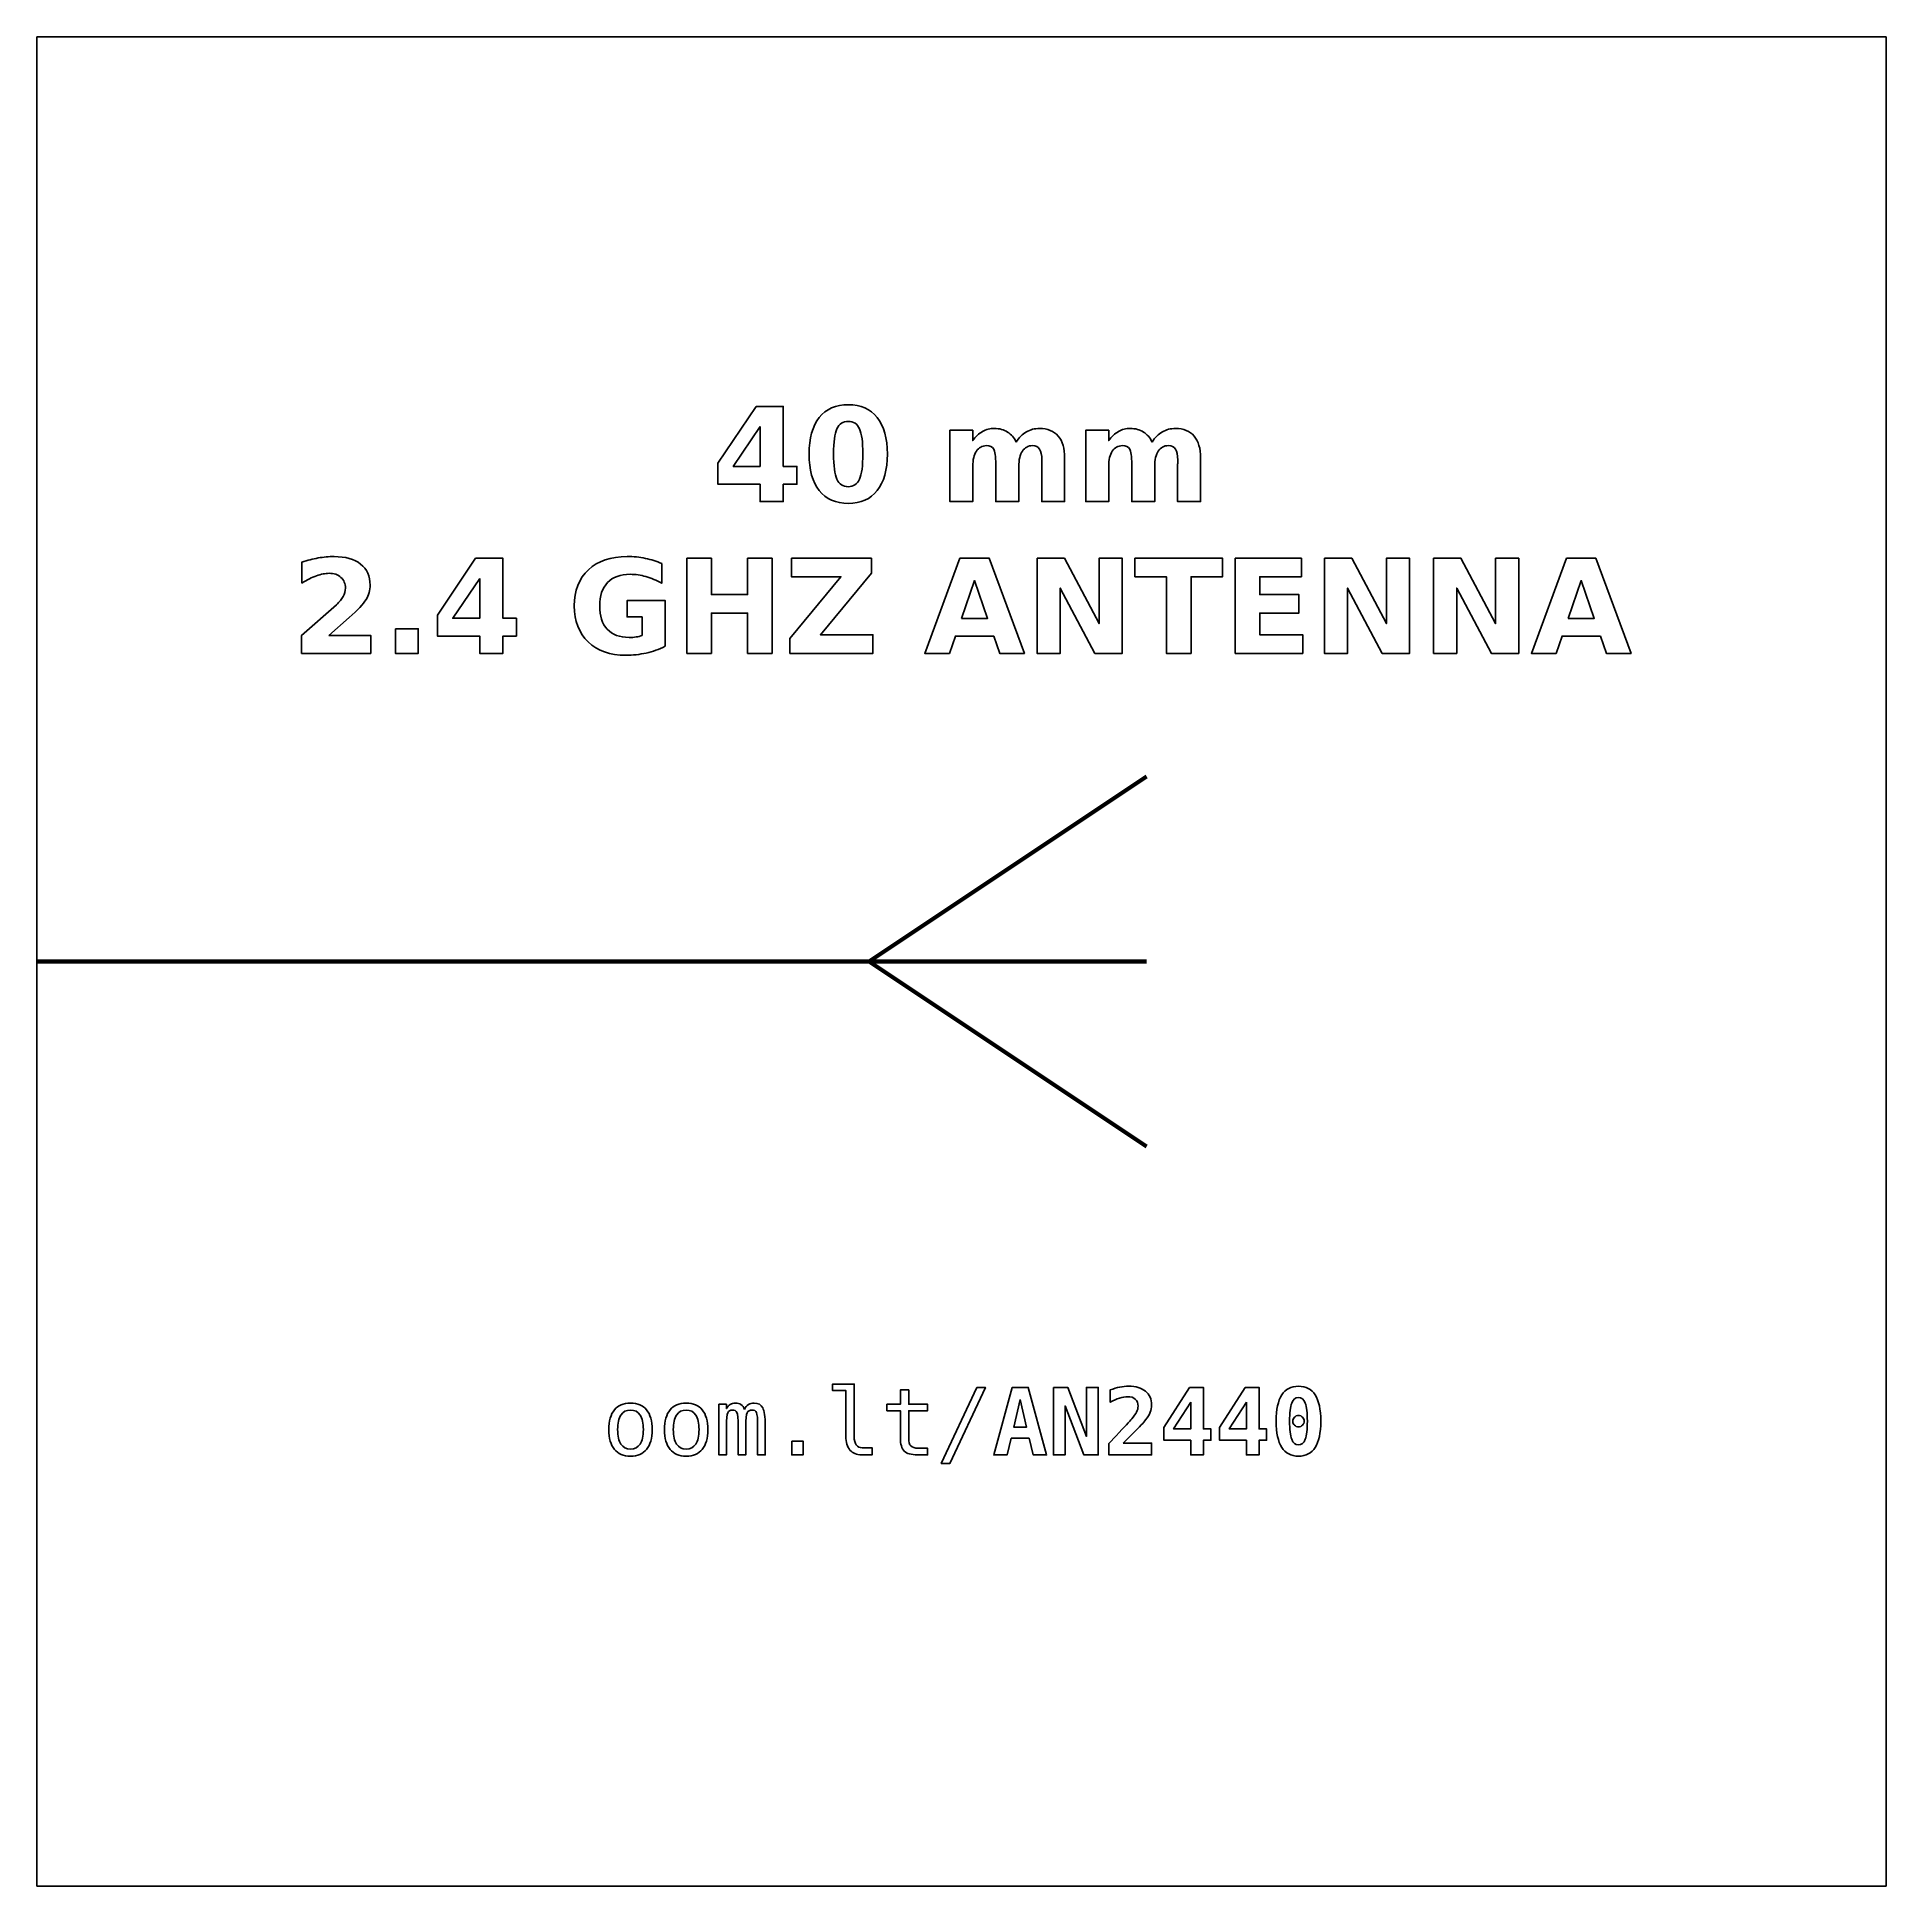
# Model space of a CAD drawing. Header units: centimetres. Extents: x -11.5 to -9.5, y -15.85 to -13.85.
import ezdxf

# ---------------------------------------------------------------- set-up
doc = ezdxf.new("R2010")
doc.units = ezdxf.units.CM
doc.header["$MEASUREMENT"] = 0
doc.layers.add('Layer 1', color=7, linetype='Continuous')

msp = doc.modelspace()

# ---------------------------------------------------------------- linework, layer by layer
at = {"layer": 'Layer 1', "color": 7}
msp.add_open_spline([(-11.5, -13.85), (-11.5, -13.85), (-9.5, -13.85), (-9.5, -13.85), (-9.5, -13.85), (-9.5, -13.85), (-9.5, -15.85), (-9.5, -15.85), (-9.5, -15.85), (-9.5, -15.85), (-11.5, -15.85), (-11.5, -15.85), (-11.5, -15.85), (-11.5, -15.85), (-11.5, -13.85), (-11.5, -13.85)], degree=3, knots=[0, 0, 0, 0, 0.25, 0.25, 0.25, 0.25, 0.5, 0.5, 0.5, 0.5, 0.75, 0.75, 0.75, 0.75, 1, 1, 1, 1], dxfattribs=at)
at = {"layer": 'Layer 1', "color": 250}
for points, knots in [([(-10.72225, -14.2496), (-10.72225, -14.2496), (-10.69275, -14.2496), (-10.69275, -14.2496), (-10.69275, -14.2496), (-10.69275, -14.2496), (-10.69275, -14.31451), (-10.69275, -14.31451), (-10.69275, -14.31451), (-10.69275, -14.31451), (-10.67808, -14.31451), (-10.67808, -14.31451), (-10.67808, -14.31451), (-10.67808, -14.31451), (-10.67808, -14.33373), (-10.67808, -14.33373), (-10.67808, -14.33373), (-10.67808, -14.33373), (-10.69275, -14.33373), (-10.69275, -14.33373), (-10.69275, -14.33373), (-10.69275, -14.33373), (-10.69275, -14.35247), (-10.69275, -14.35247), (-10.69275, -14.35247), (-10.69275, -14.35247), (-10.71782, -14.35247), (-10.71782, -14.35247), (-10.71782, -14.35247), (-10.71782, -14.35247), (-10.71782, -14.33373), (-10.71782, -14.33373), (-10.71782, -14.33373), (-10.71782, -14.33373), (-10.76345, -14.33373), (-10.76345, -14.33373), (-10.76345, -14.33373), (-10.76345, -14.33373), (-10.76345, -14.31098), (-10.76345, -14.31098), (-10.76345, -14.31098), (-10.76345, -14.31098), (-10.72225, -14.2496), (-10.72225, -14.2496)], [0, 0, 0, 0, 0.0909091, 0.0909091, 0.0909091, 0.0909091, 0.1818182, 0.1818182, 0.1818182, 0.1818182, 0.2727273, 0.2727273, 0.2727273, 0.2727273, 0.3636364, 0.3636364, 0.3636364, 0.3636364, 0.4545455, 0.4545455, 0.4545455, 0.4545455, 0.5454545, 0.5454545, 0.5454545, 0.5454545, 0.6363636, 0.6363636, 0.6363636, 0.6363636, 0.7272727, 0.7272727, 0.7272727, 0.7272727, 0.8181818, 0.8181818, 0.8181818, 0.8181818, 0.9090909, 0.9090909, 0.9090909, 0.9090909, 1, 1, 1, 1]), ([(-10.58017, -14.30113), (-10.58017, -14.31818), (-10.58384, -14.33133), (-10.5912, -14.34059), (-10.5912, -14.34059), (-10.59854, -14.34984), (-10.60898, -14.35447), (-10.62248, -14.35447), (-10.62248, -14.35447), (-10.63603, -14.35447), (-10.64649, -14.34984), (-10.65383, -14.34059), (-10.65383, -14.34059), (-10.66119, -14.33133), (-10.66486, -14.31818), (-10.66486, -14.30113), (-10.66486, -14.30113), (-10.66486, -14.28406), (-10.66119, -14.27088), (-10.65383, -14.26162), (-10.65383, -14.26162), (-10.64649, -14.25238), (-10.63603, -14.24774), (-10.62248, -14.24774), (-10.62248, -14.24774), (-10.60898, -14.24774), (-10.59854, -14.25238), (-10.5912, -14.26162), (-10.5912, -14.26162), (-10.58384, -14.27088), (-10.58017, -14.28406), (-10.58017, -14.30113)], [0, 0, 0, 0, 0.125, 0.125, 0.125, 0.125, 0.25, 0.25, 0.25, 0.25, 0.375, 0.375, 0.375, 0.375, 0.5, 0.5, 0.5, 0.5, 0.625, 0.625, 0.625, 0.625, 0.75, 0.75, 0.75, 0.75, 0.875, 0.875, 0.875, 0.875, 1, 1, 1, 1]), ([(-10.71782, -14.27145), (-10.71782, -14.27145), (-10.74692, -14.31451), (-10.74692, -14.31451), (-10.74692, -14.31451), (-10.74692, -14.31451), (-10.71782, -14.31451), (-10.71782, -14.31451), (-10.71782, -14.31451), (-10.71782, -14.31451), (-10.71782, -14.27145), (-10.71782, -14.27145)], [0, 0, 0, 0, 0.3333333, 0.3333333, 0.3333333, 0.3333333, 0.6666667, 0.6666667, 0.6666667, 0.6666667, 1, 1, 1, 1]), ([(-10.6067, -14.30094), (-10.6067, -14.28808), (-10.6079, -14.27902), (-10.61032, -14.27375), (-10.61032, -14.27375), (-10.61272, -14.26851), (-10.61679, -14.26588), (-10.62248, -14.26588), (-10.62248, -14.26588), (-10.62817, -14.26588), (-10.63224, -14.26851), (-10.63469, -14.27375), (-10.63469, -14.27375), (-10.63711, -14.27902), (-10.63833, -14.28808), (-10.63833, -14.30094), (-10.63833, -14.30094), (-10.63833, -14.31392), (-10.63711, -14.3231), (-10.63469, -14.32841), (-10.63469, -14.32841), (-10.63224, -14.33375), (-10.62817, -14.33641), (-10.62248, -14.33641), (-10.62248, -14.33641), (-10.61684, -14.33641), (-10.61279, -14.33375), (-10.61034, -14.32841), (-10.61034, -14.32841), (-10.60792, -14.3231), (-10.6067, -14.31392), (-10.6067, -14.30094)], [0, 0, 0, 0, 0.125, 0.125, 0.125, 0.125, 0.25, 0.25, 0.25, 0.25, 0.375, 0.375, 0.375, 0.375, 0.5, 0.5, 0.5, 0.5, 0.625, 0.625, 0.625, 0.625, 0.75, 0.75, 0.75, 0.75, 0.875, 0.875, 0.875, 0.875, 1, 1, 1, 1]), ([(-10.44092, -14.28812), (-10.43779, -14.28335), (-10.4341, -14.2797), (-10.42979, -14.27721), (-10.42979, -14.27721), (-10.42549, -14.27469), (-10.42079, -14.27345), (-10.41564, -14.27345), (-10.41564, -14.27345), (-10.40677, -14.27345), (-10.40002, -14.27618), (-10.39539, -14.28166), (-10.39539, -14.28166), (-10.39075, -14.28711), (-10.38842, -14.29506), (-10.38842, -14.30548), (-10.38842, -14.30548), (-10.38842, -14.30548), (-10.38842, -14.35247), (-10.38842, -14.35247), (-10.38842, -14.35247), (-10.38842, -14.35247), (-10.41324, -14.35247), (-10.41324, -14.35247), (-10.41324, -14.35247), (-10.41324, -14.35247), (-10.41324, -14.31223), (-10.41324, -14.31223), (-10.41324, -14.31223), (-10.41319, -14.31164), (-10.41317, -14.31103), (-10.41314, -14.31037), (-10.41314, -14.31037), (-10.41312, -14.30974), (-10.4131, -14.30882), (-10.4131, -14.30762), (-10.4131, -14.30762), (-10.4131, -14.30216), (-10.41389, -14.29819), (-10.41552, -14.29574), (-10.41552, -14.29574), (-10.41712, -14.29327), (-10.4197, -14.29205), (-10.42328, -14.29205), (-10.42328, -14.29205), (-10.42798, -14.29205), (-10.43158, -14.29398), (-10.43414, -14.29784), (-10.43414, -14.29784), (-10.43668, -14.30169), (-10.438, -14.30727), (-10.4381, -14.31458), (-10.4381, -14.31458), (-10.4381, -14.31458), (-10.4381, -14.35247), (-10.4381, -14.35247), (-10.4381, -14.35247), (-10.4381, -14.35247), (-10.46291, -14.35247), (-10.46291, -14.35247), (-10.46291, -14.35247), (-10.46291, -14.35247), (-10.46291, -14.31223), (-10.46291, -14.31223), (-10.46291, -14.31223), (-10.46291, -14.30369), (-10.46364, -14.29819), (-10.46512, -14.29574), (-10.46512, -14.29574), (-10.46658, -14.29327), (-10.46919, -14.29205), (-10.47295, -14.29205), (-10.47295, -14.29205), (-10.4777, -14.29205), (-10.48135, -14.294), (-10.48391, -14.29788), (-10.48391, -14.29788), (-10.48647, -14.30176), (-10.48777, -14.30729), (-10.48777, -14.31451), (-10.48777, -14.31451), (-10.48777, -14.31451), (-10.48777, -14.35247), (-10.48777, -14.35247), (-10.48777, -14.35247), (-10.48777, -14.35247), (-10.51258, -14.35247), (-10.51258, -14.35247), (-10.51258, -14.35247), (-10.51258, -14.35247), (-10.51258, -14.27531), (-10.51258, -14.27531), (-10.51258, -14.27531), (-10.51258, -14.27531), (-10.48777, -14.27531), (-10.48777, -14.27531), (-10.48777, -14.27531), (-10.48777, -14.27531), (-10.48777, -14.28662), (-10.48777, -14.28662), (-10.48777, -14.28662), (-10.48473, -14.28224), (-10.48125, -14.27898), (-10.47732, -14.27676), (-10.47732, -14.27676), (-10.4734, -14.27455), (-10.46907, -14.27345), (-10.46434, -14.27345), (-10.46434, -14.27345), (-10.45903, -14.27345), (-10.4543, -14.27474), (-10.45023, -14.27731), (-10.45023, -14.27731), (-10.44614, -14.27989), (-10.44303, -14.28349), (-10.44092, -14.28812)], [0, 0, 0, 0, 0.0344828, 0.0344828, 0.0344828, 0.0344828, 0.0689655, 0.0689655, 0.0689655, 0.0689655, 0.1034483, 0.1034483, 0.1034483, 0.1034483, 0.137931, 0.137931, 0.137931, 0.137931, 0.1724138, 0.1724138, 0.1724138, 0.1724138, 0.2068966, 0.2068966, 0.2068966, 0.2068966, 0.2413793, 0.2413793, 0.2413793, 0.2413793, 0.2758621, 0.2758621, 0.2758621, 0.2758621, 0.3103448, 0.3103448, 0.3103448, 0.3103448, 0.3448276, 0.3448276, 0.3448276, 0.3448276, 0.3793103, 0.3793103, 0.3793103, 0.3793103, 0.4137931, 0.4137931, 0.4137931, 0.4137931, 0.4482759, 0.4482759, 0.4482759, 0.4482759, 0.4827586, 0.4827586, 0.4827586, 0.4827586, 0.5172414, 0.5172414, 0.5172414, 0.5172414, 0.5517241, 0.5517241, 0.5517241, 0.5517241, 0.5862069, 0.5862069, 0.5862069, 0.5862069, 0.6206897, 0.6206897, 0.6206897, 0.6206897, 0.6551724, 0.6551724, 0.6551724, 0.6551724, 0.6896552, 0.6896552, 0.6896552, 0.6896552, 0.7241379, 0.7241379, 0.7241379, 0.7241379, 0.7586207, 0.7586207, 0.7586207, 0.7586207, 0.7931034, 0.7931034, 0.7931034, 0.7931034, 0.8275862, 0.8275862, 0.8275862, 0.8275862, 0.862069, 0.862069, 0.862069, 0.862069, 0.8965517, 0.8965517, 0.8965517, 0.8965517, 0.9310345, 0.9310345, 0.9310345, 0.9310345, 0.9655172, 0.9655172, 0.9655172, 0.9655172, 1, 1, 1, 1]), ([(-10.29388, -14.28812), (-10.29075, -14.28335), (-10.28706, -14.2797), (-10.28275, -14.27721), (-10.28275, -14.27721), (-10.27845, -14.27469), (-10.27375, -14.27345), (-10.2686, -14.27345), (-10.2686, -14.27345), (-10.25973, -14.27345), (-10.25298, -14.27618), (-10.24835, -14.28166), (-10.24835, -14.28166), (-10.24371, -14.28711), (-10.24138, -14.29506), (-10.24138, -14.30548), (-10.24138, -14.30548), (-10.24138, -14.30548), (-10.24138, -14.35247), (-10.24138, -14.35247), (-10.24138, -14.35247), (-10.24138, -14.35247), (-10.2662, -14.35247), (-10.2662, -14.35247), (-10.2662, -14.35247), (-10.2662, -14.35247), (-10.2662, -14.31223), (-10.2662, -14.31223), (-10.2662, -14.31223), (-10.26615, -14.31164), (-10.26613, -14.31103), (-10.2661, -14.31037), (-10.2661, -14.31037), (-10.26608, -14.30974), (-10.26606, -14.30882), (-10.26606, -14.30762), (-10.26606, -14.30762), (-10.26606, -14.30216), (-10.26685, -14.29819), (-10.26848, -14.29574), (-10.26848, -14.29574), (-10.27008, -14.29327), (-10.27266, -14.29205), (-10.27624, -14.29205), (-10.27624, -14.29205), (-10.28094, -14.29205), (-10.28454, -14.29398), (-10.2871, -14.29784), (-10.2871, -14.29784), (-10.28964, -14.30169), (-10.29096, -14.30727), (-10.29106, -14.31458), (-10.29106, -14.31458), (-10.29106, -14.31458), (-10.29106, -14.35247), (-10.29106, -14.35247), (-10.29106, -14.35247), (-10.29106, -14.35247), (-10.31587, -14.35247), (-10.31587, -14.35247), (-10.31587, -14.35247), (-10.31587, -14.35247), (-10.31587, -14.31223), (-10.31587, -14.31223), (-10.31587, -14.31223), (-10.31587, -14.30369), (-10.3166, -14.29819), (-10.31808, -14.29574), (-10.31808, -14.29574), (-10.31954, -14.29327), (-10.32215, -14.29205), (-10.32591, -14.29205), (-10.32591, -14.29205), (-10.33066, -14.29205), (-10.33431, -14.294), (-10.33687, -14.29788), (-10.33687, -14.29788), (-10.33943, -14.30176), (-10.34073, -14.30729), (-10.34073, -14.31451), (-10.34073, -14.31451), (-10.34073, -14.31451), (-10.34073, -14.35247), (-10.34073, -14.35247), (-10.34073, -14.35247), (-10.34073, -14.35247), (-10.36554, -14.35247), (-10.36554, -14.35247), (-10.36554, -14.35247), (-10.36554, -14.35247), (-10.36554, -14.27531), (-10.36554, -14.27531), (-10.36554, -14.27531), (-10.36554, -14.27531), (-10.34073, -14.27531), (-10.34073, -14.27531), (-10.34073, -14.27531), (-10.34073, -14.27531), (-10.34073, -14.28662), (-10.34073, -14.28662), (-10.34073, -14.28662), (-10.33769, -14.28224), (-10.33421, -14.27898), (-10.33028, -14.27676), (-10.33028, -14.27676), (-10.32636, -14.27455), (-10.32203, -14.27345), (-10.3173, -14.27345), (-10.3173, -14.27345), (-10.31199, -14.27345), (-10.30726, -14.27474), (-10.30319, -14.27731), (-10.30319, -14.27731), (-10.2991, -14.27989), (-10.29599, -14.28349), (-10.29388, -14.28812)], [0, 0, 0, 0, 0.0344828, 0.0344828, 0.0344828, 0.0344828, 0.0689655, 0.0689655, 0.0689655, 0.0689655, 0.1034483, 0.1034483, 0.1034483, 0.1034483, 0.137931, 0.137931, 0.137931, 0.137931, 0.1724138, 0.1724138, 0.1724138, 0.1724138, 0.2068966, 0.2068966, 0.2068966, 0.2068966, 0.2413793, 0.2413793, 0.2413793, 0.2413793, 0.2758621, 0.2758621, 0.2758621, 0.2758621, 0.3103448, 0.3103448, 0.3103448, 0.3103448, 0.3448276, 0.3448276, 0.3448276, 0.3448276, 0.3793103, 0.3793103, 0.3793103, 0.3793103, 0.4137931, 0.4137931, 0.4137931, 0.4137931, 0.4482759, 0.4482759, 0.4482759, 0.4482759, 0.4827586, 0.4827586, 0.4827586, 0.4827586, 0.5172414, 0.5172414, 0.5172414, 0.5172414, 0.5517241, 0.5517241, 0.5517241, 0.5517241, 0.5862069, 0.5862069, 0.5862069, 0.5862069, 0.6206897, 0.6206897, 0.6206897, 0.6206897, 0.6551724, 0.6551724, 0.6551724, 0.6551724, 0.6896552, 0.6896552, 0.6896552, 0.6896552, 0.7241379, 0.7241379, 0.7241379, 0.7241379, 0.7586207, 0.7586207, 0.7586207, 0.7586207, 0.7931034, 0.7931034, 0.7931034, 0.7931034, 0.8275862, 0.8275862, 0.8275862, 0.8275862, 0.862069, 0.862069, 0.862069, 0.862069, 0.8965517, 0.8965517, 0.8965517, 0.8965517, 0.9310345, 0.9310345, 0.9310345, 0.9310345, 0.9655172, 0.9655172, 0.9655172, 0.9655172, 1, 1, 1, 1]), ([(-11.18427, -14.49722), (-11.18427, -14.49722), (-11.13899, -14.49722), (-11.13899, -14.49722), (-11.13899, -14.49722), (-11.13899, -14.49722), (-11.13899, -14.51672), (-11.13899, -14.51672), (-11.13899, -14.51672), (-11.13899, -14.51672), (-11.21376, -14.51672), (-11.21376, -14.51672), (-11.21376, -14.51672), (-11.21376, -14.51672), (-11.21376, -14.49722), (-11.21376, -14.49722), (-11.21376, -14.49722), (-11.21376, -14.49722), (-11.1762, -14.46409), (-11.1762, -14.46409), (-11.1762, -14.46409), (-11.17284, -14.46105), (-11.17037, -14.45809), (-11.16877, -14.4552), (-11.16877, -14.4552), (-11.16715, -14.4523), (-11.16635, -14.44929), (-11.16635, -14.44616), (-11.16635, -14.44616), (-11.16635, -14.44134), (-11.16797, -14.43746), (-11.17121, -14.43452), (-11.17121, -14.43452), (-11.17444, -14.43158), (-11.17874, -14.43013), (-11.18413, -14.43013), (-11.18413, -14.43013), (-11.18826, -14.43013), (-11.19278, -14.43102), (-11.1977, -14.43278), (-11.1977, -14.43278), (-11.20261, -14.43455), (-11.20788, -14.43718), (-11.21348, -14.44066), (-11.21348, -14.44066), (-11.21348, -14.44066), (-11.21348, -14.41806), (-11.21348, -14.41806), (-11.21348, -14.41806), (-11.2075, -14.41609), (-11.2016, -14.41458), (-11.19577, -14.41355), (-11.19577, -14.41355), (-11.18993, -14.41251), (-11.18422, -14.41199), (-11.1786, -14.41199), (-11.1786, -14.41199), (-11.1663, -14.41199), (-11.15673, -14.4147), (-11.14991, -14.42013), (-11.14991, -14.42013), (-11.14309, -14.42554), (-11.13968, -14.43309), (-11.13968, -14.4428), (-11.13968, -14.4428), (-11.13968, -14.4484), (-11.14113, -14.45362), (-11.14403, -14.45847), (-11.14403, -14.45847), (-11.14692, -14.46331), (-11.15301, -14.4698), (-11.16228, -14.47794), (-11.16228, -14.47794), (-11.16228, -14.47794), (-11.18427, -14.49722), (-11.18427, -14.49722)], [0, 0, 0, 0, 0.0526316, 0.0526316, 0.0526316, 0.0526316, 0.1052632, 0.1052632, 0.1052632, 0.1052632, 0.1578947, 0.1578947, 0.1578947, 0.1578947, 0.2105263, 0.2105263, 0.2105263, 0.2105263, 0.2631579, 0.2631579, 0.2631579, 0.2631579, 0.3157895, 0.3157895, 0.3157895, 0.3157895, 0.3684211, 0.3684211, 0.3684211, 0.3684211, 0.4210526, 0.4210526, 0.4210526, 0.4210526, 0.4736842, 0.4736842, 0.4736842, 0.4736842, 0.5263158, 0.5263158, 0.5263158, 0.5263158, 0.5789474, 0.5789474, 0.5789474, 0.5789474, 0.6315789, 0.6315789, 0.6315789, 0.6315789, 0.6842105, 0.6842105, 0.6842105, 0.6842105, 0.7368421, 0.7368421, 0.7368421, 0.7368421, 0.7894737, 0.7894737, 0.7894737, 0.7894737, 0.8421053, 0.8421053, 0.8421053, 0.8421053, 0.8947368, 0.8947368, 0.8947368, 0.8947368, 0.9473684, 0.9473684, 0.9473684, 0.9473684, 1, 1, 1, 1]), ([(-11.02559, -14.41385), (-11.02559, -14.41385), (-10.99609, -14.41385), (-10.99609, -14.41385), (-10.99609, -14.41385), (-10.99609, -14.41385), (-10.99609, -14.47876), (-10.99609, -14.47876), (-10.99609, -14.47876), (-10.99609, -14.47876), (-10.98142, -14.47876), (-10.98142, -14.47876), (-10.98142, -14.47876), (-10.98142, -14.47876), (-10.98142, -14.49798), (-10.98142, -14.49798), (-10.98142, -14.49798), (-10.98142, -14.49798), (-10.99609, -14.49798), (-10.99609, -14.49798), (-10.99609, -14.49798), (-10.99609, -14.49798), (-10.99609, -14.51672), (-10.99609, -14.51672), (-10.99609, -14.51672), (-10.99609, -14.51672), (-11.02116, -14.51672), (-11.02116, -14.51672), (-11.02116, -14.51672), (-11.02116, -14.51672), (-11.02116, -14.49798), (-11.02116, -14.49798), (-11.02116, -14.49798), (-11.02116, -14.49798), (-11.06679, -14.49798), (-11.06679, -14.49798), (-11.06679, -14.49798), (-11.06679, -14.49798), (-11.06679, -14.47523), (-11.06679, -14.47523), (-11.06679, -14.47523), (-11.06679, -14.47523), (-11.02559, -14.41385), (-11.02559, -14.41385)], [0, 0, 0, 0, 0.0909091, 0.0909091, 0.0909091, 0.0909091, 0.1818182, 0.1818182, 0.1818182, 0.1818182, 0.2727273, 0.2727273, 0.2727273, 0.2727273, 0.3636364, 0.3636364, 0.3636364, 0.3636364, 0.4545455, 0.4545455, 0.4545455, 0.4545455, 0.5454545, 0.5454545, 0.5454545, 0.5454545, 0.6363636, 0.6363636, 0.6363636, 0.6363636, 0.7272727, 0.7272727, 0.7272727, 0.7272727, 0.8181818, 0.8181818, 0.8181818, 0.8181818, 0.9090909, 0.9090909, 0.9090909, 0.9090909, 1, 1, 1, 1]), ([(-10.82039, -14.50908), (-10.827, -14.5123), (-10.83386, -14.5147), (-10.84099, -14.51632), (-10.84099, -14.51632), (-10.84812, -14.51792), (-10.85545, -14.51872), (-10.86305, -14.51872), (-10.86305, -14.51872), (-10.88017, -14.51872), (-10.89374, -14.51392), (-10.90376, -14.50435), (-10.90376, -14.50435), (-10.91378, -14.49478), (-10.91879, -14.4818), (-10.91879, -14.46538), (-10.91879, -14.46538), (-10.91879, -14.4488), (-10.91368, -14.43577), (-10.9035, -14.42624), (-10.9035, -14.42624), (-10.89329, -14.41674), (-10.87932, -14.41199), (-10.86159, -14.41199), (-10.86159, -14.41199), (-10.85475, -14.41199), (-10.84819, -14.41263), (-10.84191, -14.41392), (-10.84191, -14.41392), (-10.83565, -14.41521), (-10.82972, -14.41712), (-10.82417, -14.41964), (-10.82417, -14.41964), (-10.82417, -14.41964), (-10.82417, -14.44092), (-10.82417, -14.44092), (-10.82417, -14.44092), (-10.82991, -14.43765), (-10.83563, -14.43523), (-10.8413, -14.43363), (-10.8413, -14.43363), (-10.84696, -14.43201), (-10.85265, -14.43121), (-10.85835, -14.43121), (-10.85835, -14.43121), (-10.86893, -14.43121), (-10.87707, -14.43417), (-10.88278, -14.44007), (-10.88278, -14.44007), (-10.8885, -14.44598), (-10.89137, -14.45442), (-10.89137, -14.46538), (-10.89137, -14.46538), (-10.89137, -14.47627), (-10.88861, -14.48469), (-10.88309, -14.49061), (-10.88309, -14.49061), (-10.87758, -14.49654), (-10.86975, -14.4995), (-10.85959, -14.4995), (-10.85959, -14.4995), (-10.85684, -14.4995), (-10.85428, -14.49934), (-10.8519, -14.49899), (-10.8519, -14.49899), (-10.84953, -14.49863), (-10.84741, -14.49809), (-10.84553, -14.49736), (-10.84553, -14.49736), (-10.84553, -14.49736), (-10.84553, -14.47737), (-10.84553, -14.47737), (-10.84553, -14.47737), (-10.84553, -14.47737), (-10.86171, -14.47737), (-10.86171, -14.47737), (-10.86171, -14.47737), (-10.86171, -14.47737), (-10.86171, -14.45959), (-10.86171, -14.45959), (-10.86171, -14.45959), (-10.86171, -14.45959), (-10.82039, -14.45959), (-10.82039, -14.45959), (-10.82039, -14.45959), (-10.82039, -14.45959), (-10.82039, -14.50908), (-10.82039, -14.50908)], [0, 0, 0, 0, 0.0454545, 0.0454545, 0.0454545, 0.0454545, 0.0909091, 0.0909091, 0.0909091, 0.0909091, 0.1363636, 0.1363636, 0.1363636, 0.1363636, 0.1818182, 0.1818182, 0.1818182, 0.1818182, 0.2272727, 0.2272727, 0.2272727, 0.2272727, 0.2727273, 0.2727273, 0.2727273, 0.2727273, 0.3181818, 0.3181818, 0.3181818, 0.3181818, 0.3636364, 0.3636364, 0.3636364, 0.3636364, 0.4090909, 0.4090909, 0.4090909, 0.4090909, 0.4545455, 0.4545455, 0.4545455, 0.4545455, 0.5, 0.5, 0.5, 0.5, 0.5454545, 0.5454545, 0.5454545, 0.5454545, 0.5909091, 0.5909091, 0.5909091, 0.5909091, 0.6363636, 0.6363636, 0.6363636, 0.6363636, 0.6818182, 0.6818182, 0.6818182, 0.6818182, 0.7272727, 0.7272727, 0.7272727, 0.7272727, 0.7727273, 0.7727273, 0.7727273, 0.7727273, 0.8181818, 0.8181818, 0.8181818, 0.8181818, 0.8636364, 0.8636364, 0.8636364, 0.8636364, 0.9090909, 0.9090909, 0.9090909, 0.9090909, 0.9545455, 0.9545455, 0.9545455, 0.9545455, 1, 1, 1, 1]), ([(-10.79703, -14.41385), (-10.79703, -14.41385), (-10.7705, -14.41385), (-10.7705, -14.41385), (-10.7705, -14.41385), (-10.7705, -14.41385), (-10.7705, -14.45306), (-10.7705, -14.45306), (-10.7705, -14.45306), (-10.7705, -14.45306), (-10.73137, -14.45306), (-10.73137, -14.45306), (-10.73137, -14.45306), (-10.73137, -14.45306), (-10.73137, -14.41385), (-10.73137, -14.41385), (-10.73137, -14.41385), (-10.73137, -14.41385), (-10.70484, -14.41385), (-10.70484, -14.41385), (-10.70484, -14.41385), (-10.70484, -14.41385), (-10.70484, -14.51672), (-10.70484, -14.51672), (-10.70484, -14.51672), (-10.70484, -14.51672), (-10.73137, -14.51672), (-10.73137, -14.51672), (-10.73137, -14.51672), (-10.73137, -14.51672), (-10.73137, -14.47312), (-10.73137, -14.47312), (-10.73137, -14.47312), (-10.73137, -14.47312), (-10.7705, -14.47312), (-10.7705, -14.47312), (-10.7705, -14.47312), (-10.7705, -14.47312), (-10.7705, -14.51672), (-10.7705, -14.51672), (-10.7705, -14.51672), (-10.7705, -14.51672), (-10.79703, -14.51672), (-10.79703, -14.51672), (-10.79703, -14.51672), (-10.79703, -14.51672), (-10.79703, -14.41385), (-10.79703, -14.41385)], [0, 0, 0, 0, 0.0833333, 0.0833333, 0.0833333, 0.0833333, 0.1666667, 0.1666667, 0.1666667, 0.1666667, 0.25, 0.25, 0.25, 0.25, 0.3333333, 0.3333333, 0.3333333, 0.3333333, 0.4166667, 0.4166667, 0.4166667, 0.4166667, 0.5, 0.5, 0.5, 0.5, 0.5833333, 0.5833333, 0.5833333, 0.5833333, 0.6666667, 0.6666667, 0.6666667, 0.6666667, 0.75, 0.75, 0.75, 0.75, 0.8333333, 0.8333333, 0.8333333, 0.8333333, 0.9166667, 0.9166667, 0.9166667, 0.9166667, 1, 1, 1, 1]), ([(-10.68397, -14.41385), (-10.68397, -14.41385), (-10.59747, -14.41385), (-10.59747, -14.41385), (-10.59747, -14.41385), (-10.59747, -14.41385), (-10.59747, -14.42991), (-10.59747, -14.42991), (-10.59747, -14.42991), (-10.59747, -14.42991), (-10.65267, -14.49666), (-10.65267, -14.49666), (-10.65267, -14.49666), (-10.65267, -14.49666), (-10.5959, -14.49666), (-10.5959, -14.49666), (-10.5959, -14.49666), (-10.5959, -14.49666), (-10.5959, -14.51672), (-10.5959, -14.51672), (-10.5959, -14.51672), (-10.5959, -14.51672), (-10.68555, -14.51672), (-10.68555, -14.51672), (-10.68555, -14.51672), (-10.68555, -14.51672), (-10.68555, -14.50066), (-10.68555, -14.50066), (-10.68555, -14.50066), (-10.68555, -14.50066), (-10.63035, -14.43391), (-10.63035, -14.43391), (-10.63035, -14.43391), (-10.63035, -14.43391), (-10.68397, -14.43391), (-10.68397, -14.43391), (-10.68397, -14.43391), (-10.68397, -14.43391), (-10.68397, -14.41385), (-10.68397, -14.41385)], [0, 0, 0, 0, 0.1, 0.1, 0.1, 0.1, 0.2, 0.2, 0.2, 0.2, 0.3, 0.3, 0.3, 0.3, 0.4, 0.4, 0.4, 0.4, 0.5, 0.5, 0.5, 0.5, 0.6, 0.6, 0.6, 0.6, 0.7, 0.7, 0.7, 0.7, 0.8, 0.8, 0.8, 0.8, 0.9, 0.9, 0.9, 0.9, 1, 1, 1, 1]), ([(-10.46506, -14.498), (-10.46506, -14.498), (-10.50655, -14.498), (-10.50655, -14.498), (-10.50655, -14.498), (-10.50655, -14.498), (-10.51309, -14.51672), (-10.51309, -14.51672), (-10.51309, -14.51672), (-10.51309, -14.51672), (-10.53976, -14.51672), (-10.53976, -14.51672), (-10.53976, -14.51672), (-10.53976, -14.51672), (-10.50166, -14.41385), (-10.50166, -14.41385), (-10.50166, -14.41385), (-10.50166, -14.41385), (-10.47003, -14.41385), (-10.47003, -14.41385), (-10.47003, -14.41385), (-10.47003, -14.41385), (-10.43193, -14.51672), (-10.43193, -14.51672), (-10.43193, -14.51672), (-10.43193, -14.51672), (-10.4586, -14.51672), (-10.4586, -14.51672), (-10.4586, -14.51672), (-10.4586, -14.51672), (-10.46506, -14.498), (-10.46506, -14.498)], [0, 0, 0, 0, 0.125, 0.125, 0.125, 0.125, 0.25, 0.25, 0.25, 0.25, 0.375, 0.375, 0.375, 0.375, 0.5, 0.5, 0.5, 0.5, 0.625, 0.625, 0.625, 0.625, 0.75, 0.75, 0.75, 0.75, 0.875, 0.875, 0.875, 0.875, 1, 1, 1, 1]), ([(-10.41826, -14.41385), (-10.41826, -14.41385), (-10.38863, -14.41385), (-10.38863, -14.41385), (-10.38863, -14.41385), (-10.38863, -14.41385), (-10.35121, -14.48441), (-10.35121, -14.48441), (-10.35121, -14.48441), (-10.35121, -14.48441), (-10.35121, -14.41385), (-10.35121, -14.41385), (-10.35121, -14.41385), (-10.35121, -14.41385), (-10.32607, -14.41385), (-10.32607, -14.41385), (-10.32607, -14.41385), (-10.32607, -14.41385), (-10.32607, -14.51672), (-10.32607, -14.51672), (-10.32607, -14.51672), (-10.32607, -14.51672), (-10.3557, -14.51672), (-10.3557, -14.51672), (-10.3557, -14.51672), (-10.3557, -14.51672), (-10.39312, -14.44616), (-10.39312, -14.44616), (-10.39312, -14.44616), (-10.39312, -14.44616), (-10.39312, -14.51672), (-10.39312, -14.51672), (-10.39312, -14.51672), (-10.39312, -14.51672), (-10.41826, -14.51672), (-10.41826, -14.51672), (-10.41826, -14.51672), (-10.41826, -14.51672), (-10.41826, -14.41385), (-10.41826, -14.41385)], [0, 0, 0, 0, 0.1, 0.1, 0.1, 0.1, 0.2, 0.2, 0.2, 0.2, 0.3, 0.3, 0.3, 0.3, 0.4, 0.4, 0.4, 0.4, 0.5, 0.5, 0.5, 0.5, 0.6, 0.6, 0.6, 0.6, 0.7, 0.7, 0.7, 0.7, 0.8, 0.8, 0.8, 0.8, 0.9, 0.9, 0.9, 0.9, 1, 1, 1, 1]), ([(-10.31245, -14.41385), (-10.31245, -14.41385), (-10.21765, -14.41385), (-10.21765, -14.41385), (-10.21765, -14.41385), (-10.21765, -14.41385), (-10.21765, -14.43391), (-10.21765, -14.43391), (-10.21765, -14.43391), (-10.21765, -14.43391), (-10.25175, -14.43391), (-10.25175, -14.43391), (-10.25175, -14.43391), (-10.25175, -14.43391), (-10.25175, -14.51672), (-10.25175, -14.51672), (-10.25175, -14.51672), (-10.25175, -14.51672), (-10.27828, -14.51672), (-10.27828, -14.51672), (-10.27828, -14.51672), (-10.27828, -14.51672), (-10.27828, -14.43391), (-10.27828, -14.43391), (-10.27828, -14.43391), (-10.27828, -14.43391), (-10.31245, -14.43391), (-10.31245, -14.43391), (-10.31245, -14.43391), (-10.31245, -14.43391), (-10.31245, -14.41385), (-10.31245, -14.41385)], [0, 0, 0, 0, 0.125, 0.125, 0.125, 0.125, 0.25, 0.25, 0.25, 0.25, 0.375, 0.375, 0.375, 0.375, 0.5, 0.5, 0.5, 0.5, 0.625, 0.625, 0.625, 0.625, 0.75, 0.75, 0.75, 0.75, 0.875, 0.875, 0.875, 0.875, 1, 1, 1, 1]), ([(-10.20391, -14.41385), (-10.20391, -14.41385), (-10.13232, -14.41385), (-10.13232, -14.41385), (-10.13232, -14.41385), (-10.13232, -14.41385), (-10.13232, -14.43391), (-10.13232, -14.43391), (-10.13232, -14.43391), (-10.13232, -14.43391), (-10.17738, -14.43391), (-10.17738, -14.43391), (-10.17738, -14.43391), (-10.17738, -14.43391), (-10.17738, -14.45306), (-10.17738, -14.45306), (-10.17738, -14.45306), (-10.17738, -14.45306), (-10.13503, -14.45306), (-10.13503, -14.45306), (-10.13503, -14.45306), (-10.13503, -14.45306), (-10.13503, -14.47312), (-10.13503, -14.47312), (-10.13503, -14.47312), (-10.13503, -14.47312), (-10.17738, -14.47312), (-10.17738, -14.47312), (-10.17738, -14.47312), (-10.17738, -14.47312), (-10.17738, -14.49666), (-10.17738, -14.49666), (-10.17738, -14.49666), (-10.17738, -14.49666), (-10.13082, -14.49666), (-10.13082, -14.49666), (-10.13082, -14.49666), (-10.13082, -14.49666), (-10.13082, -14.51672), (-10.13082, -14.51672), (-10.13082, -14.51672), (-10.13082, -14.51672), (-10.20391, -14.51672), (-10.20391, -14.51672), (-10.20391, -14.51672), (-10.20391, -14.51672), (-10.20391, -14.41385), (-10.20391, -14.41385)], [0, 0, 0, 0, 0.0833333, 0.0833333, 0.0833333, 0.0833333, 0.1666667, 0.1666667, 0.1666667, 0.1666667, 0.25, 0.25, 0.25, 0.25, 0.3333333, 0.3333333, 0.3333333, 0.3333333, 0.4166667, 0.4166667, 0.4166667, 0.4166667, 0.5, 0.5, 0.5, 0.5, 0.5833333, 0.5833333, 0.5833333, 0.5833333, 0.6666667, 0.6666667, 0.6666667, 0.6666667, 0.75, 0.75, 0.75, 0.75, 0.8333333, 0.8333333, 0.8333333, 0.8333333, 0.9166667, 0.9166667, 0.9166667, 0.9166667, 1, 1, 1, 1]), ([(-10.10751, -14.41385), (-10.10751, -14.41385), (-10.07788, -14.41385), (-10.07788, -14.41385), (-10.07788, -14.41385), (-10.07788, -14.41385), (-10.04046, -14.48441), (-10.04046, -14.48441), (-10.04046, -14.48441), (-10.04046, -14.48441), (-10.04046, -14.41385), (-10.04046, -14.41385), (-10.04046, -14.41385), (-10.04046, -14.41385), (-10.01532, -14.41385), (-10.01532, -14.41385), (-10.01532, -14.41385), (-10.01532, -14.41385), (-10.01532, -14.51672), (-10.01532, -14.51672), (-10.01532, -14.51672), (-10.01532, -14.51672), (-10.04495, -14.51672), (-10.04495, -14.51672), (-10.04495, -14.51672), (-10.04495, -14.51672), (-10.08237, -14.44616), (-10.08237, -14.44616), (-10.08237, -14.44616), (-10.08237, -14.44616), (-10.08237, -14.51672), (-10.08237, -14.51672), (-10.08237, -14.51672), (-10.08237, -14.51672), (-10.10751, -14.51672), (-10.10751, -14.51672), (-10.10751, -14.51672), (-10.10751, -14.51672), (-10.10751, -14.41385), (-10.10751, -14.41385)], [0, 0, 0, 0, 0.1, 0.1, 0.1, 0.1, 0.2, 0.2, 0.2, 0.2, 0.3, 0.3, 0.3, 0.3, 0.4, 0.4, 0.4, 0.4, 0.5, 0.5, 0.5, 0.5, 0.6, 0.6, 0.6, 0.6, 0.7, 0.7, 0.7, 0.7, 0.8, 0.8, 0.8, 0.8, 0.9, 0.9, 0.9, 0.9, 1, 1, 1, 1]), ([(-9.98942, -14.41385), (-9.98942, -14.41385), (-9.95979, -14.41385), (-9.95979, -14.41385), (-9.95979, -14.41385), (-9.95979, -14.41385), (-9.92237, -14.48441), (-9.92237, -14.48441), (-9.92237, -14.48441), (-9.92237, -14.48441), (-9.92237, -14.41385), (-9.92237, -14.41385), (-9.92237, -14.41385), (-9.92237, -14.41385), (-9.89723, -14.41385), (-9.89723, -14.41385), (-9.89723, -14.41385), (-9.89723, -14.41385), (-9.89723, -14.51672), (-9.89723, -14.51672), (-9.89723, -14.51672), (-9.89723, -14.51672), (-9.92686, -14.51672), (-9.92686, -14.51672), (-9.92686, -14.51672), (-9.92686, -14.51672), (-9.96428, -14.44616), (-9.96428, -14.44616), (-9.96428, -14.44616), (-9.96428, -14.44616), (-9.96428, -14.51672), (-9.96428, -14.51672), (-9.96428, -14.51672), (-9.96428, -14.51672), (-9.98942, -14.51672), (-9.98942, -14.51672), (-9.98942, -14.51672), (-9.98942, -14.51672), (-9.98942, -14.41385), (-9.98942, -14.41385)], [0, 0, 0, 0, 0.1, 0.1, 0.1, 0.1, 0.2, 0.2, 0.2, 0.2, 0.3, 0.3, 0.3, 0.3, 0.4, 0.4, 0.4, 0.4, 0.5, 0.5, 0.5, 0.5, 0.6, 0.6, 0.6, 0.6, 0.7, 0.7, 0.7, 0.7, 0.8, 0.8, 0.8, 0.8, 0.9, 0.9, 0.9, 0.9, 1, 1, 1, 1]), ([(-9.80891, -14.498), (-9.80891, -14.498), (-9.8504, -14.498), (-9.8504, -14.498), (-9.8504, -14.498), (-9.8504, -14.498), (-9.85694, -14.51672), (-9.85694, -14.51672), (-9.85694, -14.51672), (-9.85694, -14.51672), (-9.88361, -14.51672), (-9.88361, -14.51672), (-9.88361, -14.51672), (-9.88361, -14.51672), (-9.84551, -14.41385), (-9.84551, -14.41385), (-9.84551, -14.41385), (-9.84551, -14.41385), (-9.81388, -14.41385), (-9.81388, -14.41385), (-9.81388, -14.41385), (-9.81388, -14.41385), (-9.77578, -14.51672), (-9.77578, -14.51672), (-9.77578, -14.51672), (-9.77578, -14.51672), (-9.80245, -14.51672), (-9.80245, -14.51672), (-9.80245, -14.51672), (-9.80245, -14.51672), (-9.80891, -14.498), (-9.80891, -14.498)], [0, 0, 0, 0, 0.125, 0.125, 0.125, 0.125, 0.25, 0.25, 0.25, 0.25, 0.375, 0.375, 0.375, 0.375, 0.5, 0.5, 0.5, 0.5, 0.625, 0.625, 0.625, 0.625, 0.75, 0.75, 0.75, 0.75, 0.875, 0.875, 0.875, 0.875, 1, 1, 1, 1]), ([(-11.02116, -14.4357), (-11.02116, -14.4357), (-11.05026, -14.47876), (-11.05026, -14.47876), (-11.05026, -14.47876), (-11.05026, -14.47876), (-11.02116, -14.47876), (-11.02116, -14.47876), (-11.02116, -14.47876), (-11.02116, -14.47876), (-11.02116, -14.4357), (-11.02116, -14.4357)], [0, 0, 0, 0, 0.3333333, 0.3333333, 0.3333333, 0.3333333, 0.6666667, 0.6666667, 0.6666667, 0.6666667, 1, 1, 1, 1]), ([(-10.49994, -14.4789), (-10.49994, -14.4789), (-10.47174, -14.4789), (-10.47174, -14.4789), (-10.47174, -14.4789), (-10.47174, -14.4789), (-10.48581, -14.43798), (-10.48581, -14.43798), (-10.48581, -14.43798), (-10.48581, -14.43798), (-10.49994, -14.4789), (-10.49994, -14.4789)], [0, 0, 0, 0, 0.3333333, 0.3333333, 0.3333333, 0.3333333, 0.6666667, 0.6666667, 0.6666667, 0.6666667, 1, 1, 1, 1]), ([(-9.84379, -14.4789), (-9.84379, -14.4789), (-9.81559, -14.4789), (-9.81559, -14.4789), (-9.81559, -14.4789), (-9.81559, -14.4789), (-9.82966, -14.43798), (-9.82966, -14.43798), (-9.82966, -14.43798), (-9.82966, -14.43798), (-9.84379, -14.4789), (-9.84379, -14.4789)], [0, 0, 0, 0, 0.3333333, 0.3333333, 0.3333333, 0.3333333, 0.6666667, 0.6666667, 0.6666667, 0.6666667, 1, 1, 1, 1]), ([(-11.11235, -14.49005), (-11.11235, -14.49005), (-11.08753, -14.49005), (-11.08753, -14.49005), (-11.08753, -14.49005), (-11.08753, -14.49005), (-11.08753, -14.51672), (-11.08753, -14.51672), (-11.08753, -14.51672), (-11.08753, -14.51672), (-11.11235, -14.51672), (-11.11235, -14.51672), (-11.11235, -14.51672), (-11.11235, -14.51672), (-11.11235, -14.49005), (-11.11235, -14.49005)], [0, 0, 0, 0, 0.25, 0.25, 0.25, 0.25, 0.5, 0.5, 0.5, 0.5, 0.75, 0.75, 0.75, 0.75, 1, 1, 1, 1]), ([(-10.61608, -15.3638), (-10.61608, -15.36784), (-10.61534, -15.37087), (-10.61386, -15.37292), (-10.61386, -15.37292), (-10.61238, -15.37497), (-10.61019, -15.376), (-10.60729, -15.376), (-10.60729, -15.376), (-10.60729, -15.376), (-10.59679, -15.376), (-10.59679, -15.376), (-10.59679, -15.376), (-10.59679, -15.376), (-10.59679, -15.38362), (-10.59679, -15.38362), (-10.59679, -15.38362), (-10.59679, -15.38362), (-10.60816, -15.38362), (-10.60816, -15.38362), (-10.60816, -15.38362), (-10.61354, -15.38362), (-10.61769, -15.38189), (-10.62064, -15.37844), (-10.62064, -15.37844), (-10.62359, -15.37499), (-10.62506, -15.3701), (-10.62506, -15.3638), (-10.62506, -15.3638), (-10.62506, -15.3638), (-10.62506, -15.31413), (-10.62506, -15.31413), (-10.62506, -15.31413), (-10.62506, -15.31413), (-10.63946, -15.31413), (-10.63946, -15.31413), (-10.63946, -15.31413), (-10.63946, -15.31413), (-10.63946, -15.3071), (-10.63946, -15.3071), (-10.63946, -15.3071), (-10.63946, -15.3071), (-10.61608, -15.3071), (-10.61608, -15.3071), (-10.61608, -15.3071), (-10.61608, -15.3071), (-10.61608, -15.3638), (-10.61608, -15.3638)], [0, 0, 0, 0, 0.0833333, 0.0833333, 0.0833333, 0.0833333, 0.1666667, 0.1666667, 0.1666667, 0.1666667, 0.25, 0.25, 0.25, 0.25, 0.3333333, 0.3333333, 0.3333333, 0.3333333, 0.4166667, 0.4166667, 0.4166667, 0.4166667, 0.5, 0.5, 0.5, 0.5, 0.5833333, 0.5833333, 0.5833333, 0.5833333, 0.6666667, 0.6666667, 0.6666667, 0.6666667, 0.75, 0.75, 0.75, 0.75, 0.8333333, 0.8333333, 0.8333333, 0.8333333, 0.9166667, 0.9166667, 0.9166667, 0.9166667, 1, 1, 1, 1]), ([(-10.55708, -15.3134), (-10.55708, -15.3134), (-10.55708, -15.32893), (-10.55708, -15.32893), (-10.55708, -15.32893), (-10.55708, -15.32893), (-10.53666, -15.32893), (-10.53666, -15.32893), (-10.53666, -15.32893), (-10.53666, -15.32893), (-10.53666, -15.33592), (-10.53666, -15.33592), (-10.53666, -15.33592), (-10.53666, -15.33592), (-10.55708, -15.33592), (-10.55708, -15.33592), (-10.55708, -15.33592), (-10.55708, -15.33592), (-10.55708, -15.3656), (-10.55708, -15.3656), (-10.55708, -15.3656), (-10.55708, -15.36964), (-10.55632, -15.37245), (-10.55478, -15.37404), (-10.55478, -15.37404), (-10.55325, -15.37564), (-10.55058, -15.37644), (-10.54678, -15.37644), (-10.54678, -15.37644), (-10.54678, -15.37644), (-10.53666, -15.37644), (-10.53666, -15.37644), (-10.53666, -15.37644), (-10.53666, -15.37644), (-10.53666, -15.38362), (-10.53666, -15.38362), (-10.53666, -15.38362), (-10.53666, -15.38362), (-10.54765, -15.38362), (-10.54765, -15.38362), (-10.54765, -15.38362), (-10.5544, -15.38362), (-10.55915, -15.38227), (-10.56192, -15.37957), (-10.56192, -15.37957), (-10.56468, -15.37687), (-10.56607, -15.3722), (-10.56607, -15.3656), (-10.56607, -15.3656), (-10.56607, -15.3656), (-10.56607, -15.33592), (-10.56607, -15.33592), (-10.56607, -15.33592), (-10.56607, -15.33592), (-10.58067, -15.33592), (-10.58067, -15.33592), (-10.58067, -15.33592), (-10.58067, -15.33592), (-10.58067, -15.32893), (-10.58067, -15.32893), (-10.58067, -15.32893), (-10.58067, -15.32893), (-10.56607, -15.32893), (-10.56607, -15.32893), (-10.56607, -15.32893), (-10.56607, -15.32893), (-10.56607, -15.3134), (-10.56607, -15.3134), (-10.56607, -15.3134), (-10.56607, -15.3134), (-10.55708, -15.3134), (-10.55708, -15.3134)], [0, 0, 0, 0, 0.0555556, 0.0555556, 0.0555556, 0.0555556, 0.1111111, 0.1111111, 0.1111111, 0.1111111, 0.1666667, 0.1666667, 0.1666667, 0.1666667, 0.2222222, 0.2222222, 0.2222222, 0.2222222, 0.2777778, 0.2777778, 0.2777778, 0.2777778, 0.3333333, 0.3333333, 0.3333333, 0.3333333, 0.3888889, 0.3888889, 0.3888889, 0.3888889, 0.4444444, 0.4444444, 0.4444444, 0.4444444, 0.5, 0.5, 0.5, 0.5, 0.5555556, 0.5555556, 0.5555556, 0.5555556, 0.6111111, 0.6111111, 0.6111111, 0.6111111, 0.6666667, 0.6666667, 0.6666667, 0.6666667, 0.7222222, 0.7222222, 0.7222222, 0.7222222, 0.7777778, 0.7777778, 0.7777778, 0.7777778, 0.8333333, 0.8333333, 0.8333333, 0.8333333, 0.8888889, 0.8888889, 0.8888889, 0.8888889, 0.9444444, 0.9444444, 0.9444444, 0.9444444, 1, 1, 1, 1]), ([(-10.48344, -15.31071), (-10.48344, -15.31071), (-10.47415, -15.31071), (-10.47415, -15.31071), (-10.47415, -15.31071), (-10.47415, -15.31071), (-10.51254, -15.3929), (-10.51254, -15.3929), (-10.51254, -15.3929), (-10.51254, -15.3929), (-10.52188, -15.3929), (-10.52188, -15.3929), (-10.52188, -15.3929), (-10.52188, -15.3929), (-10.48344, -15.31071), (-10.48344, -15.31071)], [0, 0, 0, 0, 0.25, 0.25, 0.25, 0.25, 0.5, 0.5, 0.5, 0.5, 0.75, 0.75, 0.75, 0.75, 1, 1, 1, 1]), ([(-10.44535, -15.31071), (-10.44535, -15.31071), (-10.42773, -15.31071), (-10.42773, -15.31071), (-10.42773, -15.31071), (-10.42773, -15.31071), (-10.40804, -15.38362), (-10.40804, -15.38362), (-10.40804, -15.38362), (-10.40804, -15.38362), (-10.42245, -15.38362), (-10.42245, -15.38362), (-10.42245, -15.38362), (-10.42245, -15.38362), (-10.42695, -15.3656), (-10.42695, -15.3656), (-10.42695, -15.3656), (-10.42695, -15.3656), (-10.44623, -15.3656), (-10.44623, -15.3656), (-10.44623, -15.3656), (-10.44623, -15.3656), (-10.45063, -15.38362), (-10.45063, -15.38362), (-10.45063, -15.38362), (-10.45063, -15.38362), (-10.46503, -15.38362), (-10.46503, -15.38362), (-10.46503, -15.38362), (-10.46503, -15.38362), (-10.44535, -15.31071), (-10.44535, -15.31071)], [0, 0, 0, 0, 0.125, 0.125, 0.125, 0.125, 0.25, 0.25, 0.25, 0.25, 0.375, 0.375, 0.375, 0.375, 0.5, 0.5, 0.5, 0.5, 0.625, 0.625, 0.625, 0.625, 0.75, 0.75, 0.75, 0.75, 0.875, 0.875, 0.875, 0.875, 1, 1, 1, 1]), ([(-10.40062, -15.31071), (-10.40062, -15.31071), (-10.38514, -15.31071), (-10.38514, -15.31071), (-10.38514, -15.31071), (-10.38514, -15.31071), (-10.36484, -15.3637), (-10.36484, -15.3637), (-10.36484, -15.3637), (-10.36484, -15.3637), (-10.36484, -15.31071), (-10.36484, -15.31071), (-10.36484, -15.31071), (-10.36484, -15.31071), (-10.35213, -15.31071), (-10.35213, -15.31071), (-10.35213, -15.31071), (-10.35213, -15.31071), (-10.35213, -15.38362), (-10.35213, -15.38362), (-10.35213, -15.38362), (-10.35213, -15.38362), (-10.36752, -15.38362), (-10.36752, -15.38362), (-10.36752, -15.38362), (-10.36752, -15.38362), (-10.38792, -15.33063), (-10.38792, -15.33063), (-10.38792, -15.33063), (-10.38792, -15.33063), (-10.38792, -15.38362), (-10.38792, -15.38362), (-10.38792, -15.38362), (-10.38792, -15.38362), (-10.40062, -15.38362), (-10.40062, -15.38362), (-10.40062, -15.38362), (-10.40062, -15.38362), (-10.40062, -15.31071), (-10.40062, -15.31071)], [0, 0, 0, 0, 0.1, 0.1, 0.1, 0.1, 0.2, 0.2, 0.2, 0.2, 0.3, 0.3, 0.3, 0.3, 0.4, 0.4, 0.4, 0.4, 0.5, 0.5, 0.5, 0.5, 0.6, 0.6, 0.6, 0.6, 0.7, 0.7, 0.7, 0.7, 0.8, 0.8, 0.8, 0.8, 0.9, 0.9, 0.9, 0.9, 1, 1, 1, 1]), ([(-10.32504, -15.37092), (-10.32504, -15.37092), (-10.29432, -15.37092), (-10.29432, -15.37092), (-10.29432, -15.37092), (-10.29432, -15.37092), (-10.29432, -15.38362), (-10.29432, -15.38362), (-10.29432, -15.38362), (-10.29432, -15.38362), (-10.34061, -15.38362), (-10.34061, -15.38362), (-10.34061, -15.38362), (-10.34061, -15.38362), (-10.34061, -15.3713), (-10.34061, -15.3713), (-10.34061, -15.3713), (-10.34061, -15.3713), (-10.3328, -15.36302), (-10.3328, -15.36302), (-10.3328, -15.36302), (-10.32353, -15.35315), (-10.31789, -15.34708), (-10.31591, -15.3448), (-10.31591, -15.3448), (-10.31348, -15.342), (-10.31171, -15.33952), (-10.31064, -15.33735), (-10.31064, -15.33735), (-10.30956, -15.33518), (-10.30903, -15.33305), (-10.30903, -15.33093), (-10.30903, -15.33093), (-10.30903, -15.32768), (-10.31001, -15.32516), (-10.31198, -15.3234), (-10.31198, -15.3234), (-10.31394, -15.32161), (-10.31674, -15.32073), (-10.32034, -15.32073), (-10.32034, -15.32073), (-10.32293, -15.32073), (-10.32581, -15.32125), (-10.32901, -15.32226), (-10.32901, -15.32226), (-10.33223, -15.3233), (-10.33556, -15.32478), (-10.33905, -15.32673), (-10.33905, -15.32673), (-10.33905, -15.32673), (-10.33905, -15.3133), (-10.33905, -15.3133), (-10.33905, -15.3133), (-10.33556, -15.31203), (-10.33216, -15.31106), (-10.32881, -15.3104), (-10.32881, -15.3104), (-10.32548, -15.30973), (-10.32228, -15.3094), (-10.31923, -15.3094), (-10.31923, -15.3094), (-10.31151, -15.3094), (-10.30544, -15.3112), (-10.30104, -15.3148), (-10.30104, -15.3148), (-10.29663, -15.31838), (-10.29442, -15.3233), (-10.29442, -15.32951), (-10.29442, -15.32951), (-10.29442, -15.33238), (-10.29491, -15.33507), (-10.29586, -15.33757), (-10.29586, -15.33757), (-10.29683, -15.34008), (-10.29848, -15.34287), (-10.30083, -15.34592), (-10.30083, -15.34592), (-10.30254, -15.34813), (-10.30728, -15.35312), (-10.31503, -15.36087), (-10.31503, -15.36087), (-10.31923, -15.36505), (-10.32256, -15.36842), (-10.32504, -15.37092)], [0, 0, 0, 0, 0.047619, 0.047619, 0.047619, 0.047619, 0.0952381, 0.0952381, 0.0952381, 0.0952381, 0.1428571, 0.1428571, 0.1428571, 0.1428571, 0.1904762, 0.1904762, 0.1904762, 0.1904762, 0.2380952, 0.2380952, 0.2380952, 0.2380952, 0.2857143, 0.2857143, 0.2857143, 0.2857143, 0.3333333, 0.3333333, 0.3333333, 0.3333333, 0.3809524, 0.3809524, 0.3809524, 0.3809524, 0.4285714, 0.4285714, 0.4285714, 0.4285714, 0.4761905, 0.4761905, 0.4761905, 0.4761905, 0.5238095, 0.5238095, 0.5238095, 0.5238095, 0.5714286, 0.5714286, 0.5714286, 0.5714286, 0.6190476, 0.6190476, 0.6190476, 0.6190476, 0.6666667, 0.6666667, 0.6666667, 0.6666667, 0.7142857, 0.7142857, 0.7142857, 0.7142857, 0.7619048, 0.7619048, 0.7619048, 0.7619048, 0.8095238, 0.8095238, 0.8095238, 0.8095238, 0.8571429, 0.8571429, 0.8571429, 0.8571429, 0.9047619, 0.9047619, 0.9047619, 0.9047619, 0.952381, 0.952381, 0.952381, 0.952381, 1, 1, 1, 1]), ([(-10.25338, -15.31071), (-10.25338, -15.31071), (-10.2383, -15.31071), (-10.2383, -15.31071), (-10.2383, -15.31071), (-10.2383, -15.31071), (-10.2383, -15.35553), (-10.2383, -15.35553), (-10.2383, -15.35553), (-10.2383, -15.35553), (-10.2303, -15.35553), (-10.2303, -15.35553), (-10.2303, -15.35553), (-10.2303, -15.35553), (-10.2303, -15.36789), (-10.2303, -15.36789), (-10.2303, -15.36789), (-10.2303, -15.36789), (-10.2383, -15.36789), (-10.2383, -15.36789), (-10.2383, -15.36789), (-10.2383, -15.36789), (-10.2383, -15.38362), (-10.2383, -15.38362), (-10.2383, -15.38362), (-10.2383, -15.38362), (-10.25212, -15.38362), (-10.25212, -15.38362), (-10.25212, -15.38362), (-10.25212, -15.38362), (-10.25212, -15.36789), (-10.25212, -15.36789), (-10.25212, -15.36789), (-10.25212, -15.36789), (-10.28104, -15.36789), (-10.28104, -15.36789), (-10.28104, -15.36789), (-10.28104, -15.36789), (-10.28104, -15.35392), (-10.28104, -15.35392), (-10.28104, -15.35392), (-10.28104, -15.35392), (-10.25338, -15.31071), (-10.25338, -15.31071)], [0, 0, 0, 0, 0.0909091, 0.0909091, 0.0909091, 0.0909091, 0.1818182, 0.1818182, 0.1818182, 0.1818182, 0.2727273, 0.2727273, 0.2727273, 0.2727273, 0.3636364, 0.3636364, 0.3636364, 0.3636364, 0.4545455, 0.4545455, 0.4545455, 0.4545455, 0.5454545, 0.5454545, 0.5454545, 0.5454545, 0.6363636, 0.6363636, 0.6363636, 0.6363636, 0.7272727, 0.7272727, 0.7272727, 0.7272727, 0.8181818, 0.8181818, 0.8181818, 0.8181818, 0.9090909, 0.9090909, 0.9090909, 0.9090909, 1, 1, 1, 1]), ([(-10.19317, -15.31071), (-10.19317, -15.31071), (-10.17809, -15.31071), (-10.17809, -15.31071), (-10.17809, -15.31071), (-10.17809, -15.31071), (-10.17809, -15.35553), (-10.17809, -15.35553), (-10.17809, -15.35553), (-10.17809, -15.35553), (-10.17009, -15.35553), (-10.17009, -15.35553), (-10.17009, -15.35553), (-10.17009, -15.35553), (-10.17009, -15.36789), (-10.17009, -15.36789), (-10.17009, -15.36789), (-10.17009, -15.36789), (-10.17809, -15.36789), (-10.17809, -15.36789), (-10.17809, -15.36789), (-10.17809, -15.36789), (-10.17809, -15.38362), (-10.17809, -15.38362), (-10.17809, -15.38362), (-10.17809, -15.38362), (-10.19191, -15.38362), (-10.19191, -15.38362), (-10.19191, -15.38362), (-10.19191, -15.38362), (-10.19191, -15.36789), (-10.19191, -15.36789), (-10.19191, -15.36789), (-10.19191, -15.36789), (-10.22083, -15.36789), (-10.22083, -15.36789), (-10.22083, -15.36789), (-10.22083, -15.36789), (-10.22083, -15.35392), (-10.22083, -15.35392), (-10.22083, -15.35392), (-10.22083, -15.35392), (-10.19317, -15.31071), (-10.19317, -15.31071)], [0, 0, 0, 0, 0.0909091, 0.0909091, 0.0909091, 0.0909091, 0.1818182, 0.1818182, 0.1818182, 0.1818182, 0.2727273, 0.2727273, 0.2727273, 0.2727273, 0.3636364, 0.3636364, 0.3636364, 0.3636364, 0.4545455, 0.4545455, 0.4545455, 0.4545455, 0.5454545, 0.5454545, 0.5454545, 0.5454545, 0.6363636, 0.6363636, 0.6363636, 0.6363636, 0.7272727, 0.7272727, 0.7272727, 0.7272727, 0.8181818, 0.8181818, 0.8181818, 0.8181818, 0.9090909, 0.9090909, 0.9090909, 0.9090909, 1, 1, 1, 1]), ([(-10.1596, -15.34723), (-10.1596, -15.33462), (-10.1576, -15.32515), (-10.1536, -15.31885), (-10.1536, -15.31885), (-10.14958, -15.31255), (-10.14356, -15.3094), (-10.13551, -15.3094), (-10.13551, -15.3094), (-10.12745, -15.3094), (-10.12141, -15.31253), (-10.1174, -15.31881), (-10.1174, -15.31881), (-10.11339, -15.3251), (-10.11139, -15.33458), (-10.11139, -15.34723), (-10.11139, -15.34723), (-10.11139, -15.35987), (-10.11339, -15.36934), (-10.1174, -15.37562), (-10.1174, -15.37562), (-10.12141, -15.3819), (-10.12745, -15.38504), (-10.13551, -15.38504), (-10.13551, -15.38504), (-10.14356, -15.38504), (-10.14958, -15.38189), (-10.1536, -15.37559), (-10.1536, -15.37559), (-10.1576, -15.36929), (-10.1596, -15.35983), (-10.1596, -15.34723)], [0, 0, 0, 0, 0.125, 0.125, 0.125, 0.125, 0.25, 0.25, 0.25, 0.25, 0.375, 0.375, 0.375, 0.375, 0.5, 0.5, 0.5, 0.5, 0.625, 0.625, 0.625, 0.625, 0.75, 0.75, 0.75, 0.75, 0.875, 0.875, 0.875, 0.875, 1, 1, 1, 1]), ([(-10.85803, -15.32761), (-10.85045, -15.32761), (-10.84465, -15.33006), (-10.84063, -15.33498), (-10.84063, -15.33498), (-10.83661, -15.3399), (-10.8346, -15.34702), (-10.8346, -15.35632), (-10.8346, -15.35632), (-10.8346, -15.36567), (-10.8366, -15.37279), (-10.8406, -15.37769), (-10.8406, -15.37769), (-10.84462, -15.38259), (-10.85042, -15.38504), (-10.85803, -15.38504), (-10.85803, -15.38504), (-10.86563, -15.38504), (-10.87142, -15.38259), (-10.87544, -15.37769), (-10.87544, -15.37769), (-10.87944, -15.37279), (-10.88144, -15.36567), (-10.88144, -15.35632), (-10.88144, -15.35632), (-10.88144, -15.34702), (-10.87944, -15.3399), (-10.87544, -15.33498), (-10.87544, -15.33498), (-10.87142, -15.33006), (-10.86563, -15.32761), (-10.85803, -15.32761)], [0, 0, 0, 0, 0.125, 0.125, 0.125, 0.125, 0.25, 0.25, 0.25, 0.25, 0.375, 0.375, 0.375, 0.375, 0.5, 0.5, 0.5, 0.5, 0.625, 0.625, 0.625, 0.625, 0.75, 0.75, 0.75, 0.75, 0.875, 0.875, 0.875, 0.875, 1, 1, 1, 1]), ([(-10.85803, -15.33523), (-10.8626, -15.33523), (-10.86605, -15.337), (-10.8684, -15.34055), (-10.8684, -15.34055), (-10.87075, -15.3441), (-10.87192, -15.34937), (-10.87192, -15.35632), (-10.87192, -15.35632), (-10.87192, -15.36325), (-10.87075, -15.3685), (-10.8684, -15.37207), (-10.8684, -15.37207), (-10.86605, -15.37564), (-10.8626, -15.37742), (-10.85803, -15.37742), (-10.85803, -15.37742), (-10.85345, -15.37742), (-10.84998, -15.37564), (-10.84763, -15.37207), (-10.84763, -15.37207), (-10.84528, -15.3685), (-10.84412, -15.36325), (-10.84412, -15.35632), (-10.84412, -15.35632), (-10.84412, -15.34937), (-10.84528, -15.3441), (-10.84763, -15.34055), (-10.84763, -15.34055), (-10.84998, -15.337), (-10.85345, -15.33523), (-10.85803, -15.33523)], [0, 0, 0, 0, 0.125, 0.125, 0.125, 0.125, 0.25, 0.25, 0.25, 0.25, 0.375, 0.375, 0.375, 0.375, 0.5, 0.5, 0.5, 0.5, 0.625, 0.625, 0.625, 0.625, 0.75, 0.75, 0.75, 0.75, 0.875, 0.875, 0.875, 0.875, 1, 1, 1, 1]), ([(-10.79782, -15.32761), (-10.79024, -15.32761), (-10.78444, -15.33006), (-10.78042, -15.33498), (-10.78042, -15.33498), (-10.7764, -15.3399), (-10.77439, -15.34702), (-10.77439, -15.35632), (-10.77439, -15.35632), (-10.77439, -15.36567), (-10.77639, -15.37279), (-10.78039, -15.37769), (-10.78039, -15.37769), (-10.78441, -15.38259), (-10.79021, -15.38504), (-10.79782, -15.38504), (-10.79782, -15.38504), (-10.80542, -15.38504), (-10.81121, -15.38259), (-10.81523, -15.37769), (-10.81523, -15.37769), (-10.81923, -15.37279), (-10.82123, -15.36567), (-10.82123, -15.35632), (-10.82123, -15.35632), (-10.82123, -15.34702), (-10.81923, -15.3399), (-10.81523, -15.33498), (-10.81523, -15.33498), (-10.81121, -15.33006), (-10.80542, -15.32761), (-10.79782, -15.32761)], [0, 0, 0, 0, 0.125, 0.125, 0.125, 0.125, 0.25, 0.25, 0.25, 0.25, 0.375, 0.375, 0.375, 0.375, 0.5, 0.5, 0.5, 0.5, 0.625, 0.625, 0.625, 0.625, 0.75, 0.75, 0.75, 0.75, 0.875, 0.875, 0.875, 0.875, 1, 1, 1, 1]), ([(-10.79782, -15.33523), (-10.80239, -15.33523), (-10.80584, -15.337), (-10.80819, -15.34055), (-10.80819, -15.34055), (-10.81054, -15.3441), (-10.81171, -15.34937), (-10.81171, -15.35632), (-10.81171, -15.35632), (-10.81171, -15.36325), (-10.81054, -15.3685), (-10.80819, -15.37207), (-10.80819, -15.37207), (-10.80584, -15.37564), (-10.80239, -15.37742), (-10.79782, -15.37742), (-10.79782, -15.37742), (-10.79324, -15.37742), (-10.78977, -15.37564), (-10.78742, -15.37207), (-10.78742, -15.37207), (-10.78507, -15.3685), (-10.78391, -15.36325), (-10.78391, -15.35632), (-10.78391, -15.35632), (-10.78391, -15.34937), (-10.78507, -15.3441), (-10.78742, -15.34055), (-10.78742, -15.34055), (-10.78977, -15.337), (-10.79324, -15.33523), (-10.79782, -15.33523)], [0, 0, 0, 0, 0.125, 0.125, 0.125, 0.125, 0.25, 0.25, 0.25, 0.25, 0.375, 0.375, 0.375, 0.375, 0.5, 0.5, 0.5, 0.5, 0.625, 0.625, 0.625, 0.625, 0.75, 0.75, 0.75, 0.75, 0.875, 0.875, 0.875, 0.875, 1, 1, 1, 1]), ([(-10.7347, -15.3345), (-10.7336, -15.33215), (-10.73218, -15.33041), (-10.73046, -15.3293), (-10.73046, -15.3293), (-10.72876, -15.32818), (-10.7267, -15.32761), (-10.7243, -15.32761), (-10.7243, -15.32761), (-10.7199, -15.32761), (-10.71679, -15.32931), (-10.71499, -15.33271), (-10.71499, -15.33271), (-10.71318, -15.33612), (-10.71228, -15.34252), (-10.71228, -15.35193), (-10.71228, -15.35193), (-10.71228, -15.35193), (-10.71228, -15.38362), (-10.71228, -15.38362), (-10.71228, -15.38362), (-10.71228, -15.38362), (-10.72048, -15.38362), (-10.72048, -15.38362), (-10.72048, -15.38362), (-10.72048, -15.38362), (-10.72048, -15.35232), (-10.72048, -15.35232), (-10.72048, -15.35232), (-10.72048, -15.3446), (-10.72091, -15.33982), (-10.72178, -15.33793), (-10.72178, -15.33793), (-10.72263, -15.33607), (-10.72421, -15.33513), (-10.7265, -15.33513), (-10.7265, -15.33513), (-10.7291, -15.33513), (-10.73088, -15.33613), (-10.73185, -15.33813), (-10.73185, -15.33813), (-10.7328, -15.34013), (-10.73328, -15.34487), (-10.73328, -15.35232), (-10.73328, -15.35232), (-10.73328, -15.35232), (-10.73328, -15.38362), (-10.73328, -15.38362), (-10.73328, -15.38362), (-10.73328, -15.38362), (-10.74148, -15.38362), (-10.74148, -15.38362), (-10.74148, -15.38362), (-10.74148, -15.38362), (-10.74148, -15.35232), (-10.74148, -15.35232), (-10.74148, -15.35232), (-10.74148, -15.3445), (-10.74195, -15.33968), (-10.74288, -15.33787), (-10.74288, -15.33787), (-10.7438, -15.33605), (-10.74546, -15.33513), (-10.74788, -15.33513), (-10.74788, -15.33513), (-10.75026, -15.33513), (-10.75192, -15.33613), (-10.75283, -15.33813), (-10.75283, -15.33813), (-10.75377, -15.34013), (-10.75423, -15.34487), (-10.75423, -15.35232), (-10.75423, -15.35232), (-10.75423, -15.35232), (-10.75423, -15.38362), (-10.75423, -15.38362), (-10.75423, -15.38362), (-10.75423, -15.38362), (-10.76238, -15.38362), (-10.76238, -15.38362), (-10.76238, -15.38362), (-10.76238, -15.38362), (-10.76238, -15.32893), (-10.76238, -15.32893), (-10.76238, -15.32893), (-10.76238, -15.32893), (-10.75423, -15.32893), (-10.75423, -15.32893), (-10.75423, -15.32893), (-10.75423, -15.32893), (-10.75423, -15.33361), (-10.75423, -15.33361), (-10.75423, -15.33361), (-10.75317, -15.33166), (-10.75182, -15.33018), (-10.7502, -15.32915), (-10.7502, -15.32915), (-10.7486, -15.32813), (-10.74676, -15.32761), (-10.74471, -15.32761), (-10.74471, -15.32761), (-10.74223, -15.32761), (-10.74018, -15.32818), (-10.73853, -15.32931), (-10.73853, -15.32931), (-10.73688, -15.33046), (-10.73561, -15.33218), (-10.7347, -15.3345)], [0, 0, 0, 0, 0.037037, 0.037037, 0.037037, 0.037037, 0.0740741, 0.0740741, 0.0740741, 0.0740741, 0.1111111, 0.1111111, 0.1111111, 0.1111111, 0.1481481, 0.1481481, 0.1481481, 0.1481481, 0.1851852, 0.1851852, 0.1851852, 0.1851852, 0.2222222, 0.2222222, 0.2222222, 0.2222222, 0.2592593, 0.2592593, 0.2592593, 0.2592593, 0.2962963, 0.2962963, 0.2962963, 0.2962963, 0.3333333, 0.3333333, 0.3333333, 0.3333333, 0.3703704, 0.3703704, 0.3703704, 0.3703704, 0.4074074, 0.4074074, 0.4074074, 0.4074074, 0.4444444, 0.4444444, 0.4444444, 0.4444444, 0.4814815, 0.4814815, 0.4814815, 0.4814815, 0.5185185, 0.5185185, 0.5185185, 0.5185185, 0.5555556, 0.5555556, 0.5555556, 0.5555556, 0.5925926, 0.5925926, 0.5925926, 0.5925926, 0.6296296, 0.6296296, 0.6296296, 0.6296296, 0.6666667, 0.6666667, 0.6666667, 0.6666667, 0.7037037, 0.7037037, 0.7037037, 0.7037037, 0.7407407, 0.7407407, 0.7407407, 0.7407407, 0.7777778, 0.7777778, 0.7777778, 0.7777778, 0.8148148, 0.8148148, 0.8148148, 0.8148148, 0.8518519, 0.8518519, 0.8518519, 0.8518519, 0.8888889, 0.8888889, 0.8888889, 0.8888889, 0.9259259, 0.9259259, 0.9259259, 0.9259259, 0.962963, 0.962963, 0.962963, 0.962963, 1, 1, 1, 1]), ([(-10.43656, -15.3239), (-10.43656, -15.3239), (-10.44335, -15.35373), (-10.44335, -15.35373), (-10.44335, -15.35373), (-10.44335, -15.35373), (-10.42973, -15.35373), (-10.42973, -15.35373), (-10.42973, -15.35373), (-10.42973, -15.35373), (-10.43656, -15.3239), (-10.43656, -15.3239)], [0, 0, 0, 0, 0.3333333, 0.3333333, 0.3333333, 0.3333333, 0.6666667, 0.6666667, 0.6666667, 0.6666667, 1, 1, 1, 1]), ([(-10.25212, -15.32673), (-10.25212, -15.32673), (-10.27054, -15.35553), (-10.27054, -15.35553), (-10.27054, -15.35553), (-10.27054, -15.35553), (-10.25212, -15.35553), (-10.25212, -15.35553), (-10.25212, -15.35553), (-10.25212, -15.35553), (-10.25212, -15.32673), (-10.25212, -15.32673)], [0, 0, 0, 0, 0.3333333, 0.3333333, 0.3333333, 0.3333333, 0.6666667, 0.6666667, 0.6666667, 0.6666667, 1, 1, 1, 1]), ([(-10.19191, -15.32673), (-10.19191, -15.32673), (-10.21033, -15.35553), (-10.21033, -15.35553), (-10.21033, -15.35553), (-10.21033, -15.35553), (-10.19191, -15.35553), (-10.19191, -15.35553), (-10.19191, -15.35553), (-10.19191, -15.35553), (-10.19191, -15.32673), (-10.19191, -15.32673)], [0, 0, 0, 0, 0.3333333, 0.3333333, 0.3333333, 0.3333333, 0.6666667, 0.6666667, 0.6666667, 0.6666667, 1, 1, 1, 1]), ([(-10.13551, -15.3216), (-10.13885, -15.3216), (-10.14126, -15.32363), (-10.1428, -15.3277), (-10.1428, -15.3277), (-10.14433, -15.33178), (-10.1451, -15.33828), (-10.1451, -15.34723), (-10.1451, -15.34723), (-10.1451, -15.35617), (-10.14433, -15.36265), (-10.1428, -15.36673), (-10.1428, -15.36673), (-10.14126, -15.3708), (-10.13885, -15.37284), (-10.13551, -15.37284), (-10.13551, -15.37284), (-10.13216, -15.37284), (-10.12973, -15.3708), (-10.1282, -15.36673), (-10.1282, -15.36673), (-10.12666, -15.36265), (-10.1259, -15.35617), (-10.1259, -15.34723), (-10.1259, -15.34723), (-10.1259, -15.33828), (-10.12666, -15.33178), (-10.1282, -15.3277), (-10.1282, -15.3277), (-10.12973, -15.32363), (-10.13216, -15.3216), (-10.13551, -15.3216)], [0, 0, 0, 0, 0.125, 0.125, 0.125, 0.125, 0.25, 0.25, 0.25, 0.25, 0.375, 0.375, 0.375, 0.375, 0.5, 0.5, 0.5, 0.5, 0.625, 0.625, 0.625, 0.625, 0.75, 0.75, 0.75, 0.75, 0.875, 0.875, 0.875, 0.875, 1, 1, 1, 1]), ([(-10.14158, -15.34723), (-10.14158, -15.34552), (-10.141, -15.34407), (-10.13981, -15.3429), (-10.13981, -15.3429), (-10.13865, -15.34172), (-10.13721, -15.34113), (-10.13551, -15.34113), (-10.13551, -15.34113), (-10.1338, -15.34113), (-10.13235, -15.34172), (-10.13118, -15.3429), (-10.13118, -15.3429), (-10.13, -15.34407), (-10.12941, -15.34552), (-10.12941, -15.34723), (-10.12941, -15.34723), (-10.12941, -15.34893), (-10.13, -15.35037), (-10.13118, -15.35153), (-10.13118, -15.35153), (-10.13235, -15.35272), (-10.1338, -15.3533), (-10.13551, -15.3533), (-10.13551, -15.3533), (-10.13721, -15.3533), (-10.13865, -15.35272), (-10.13981, -15.35157), (-10.13981, -15.35157), (-10.141, -15.35042), (-10.14158, -15.34897), (-10.14158, -15.34723)], [0, 0, 0, 0, 0.125, 0.125, 0.125, 0.125, 0.25, 0.25, 0.25, 0.25, 0.375, 0.375, 0.375, 0.375, 0.5, 0.5, 0.5, 0.5, 0.625, 0.625, 0.625, 0.625, 0.75, 0.75, 0.75, 0.75, 0.875, 0.875, 0.875, 0.875, 1, 1, 1, 1]), ([(-10.6836, -15.36872), (-10.6836, -15.36872), (-10.6713, -15.36872), (-10.6713, -15.36872), (-10.6713, -15.36872), (-10.6713, -15.36872), (-10.6713, -15.38362), (-10.6713, -15.38362), (-10.6713, -15.38362), (-10.6713, -15.38362), (-10.6836, -15.38362), (-10.6836, -15.38362), (-10.6836, -15.38362), (-10.6836, -15.38362), (-10.6836, -15.36872), (-10.6836, -15.36872)], [0, 0, 0, 0, 0.25, 0.25, 0.25, 0.25, 0.5, 0.5, 0.5, 0.5, 0.75, 0.75, 0.75, 0.75, 1, 1, 1, 1])]:
    msp.add_open_spline(points, degree=3, knots=knots, dxfattribs=at)
at = {"layer": 'Layer 1', "color": 250, "lineweight": 106}
for points in [[(-10.3, -14.64999), (-10.3, -14.64999), (-10.6, -14.85), (-10.6, -14.85)], [(-10.3, -14.85), (-10.3, -14.85), (-11.5, -14.85), (-11.5, -14.85)], [(-10.3, -15.05001), (-10.3, -15.05001), (-10.6, -14.85), (-10.6, -14.85)]]:
    msp.add_open_spline(points, degree=3, dxfattribs=at)

doc.saveas('drawing.dxf')
